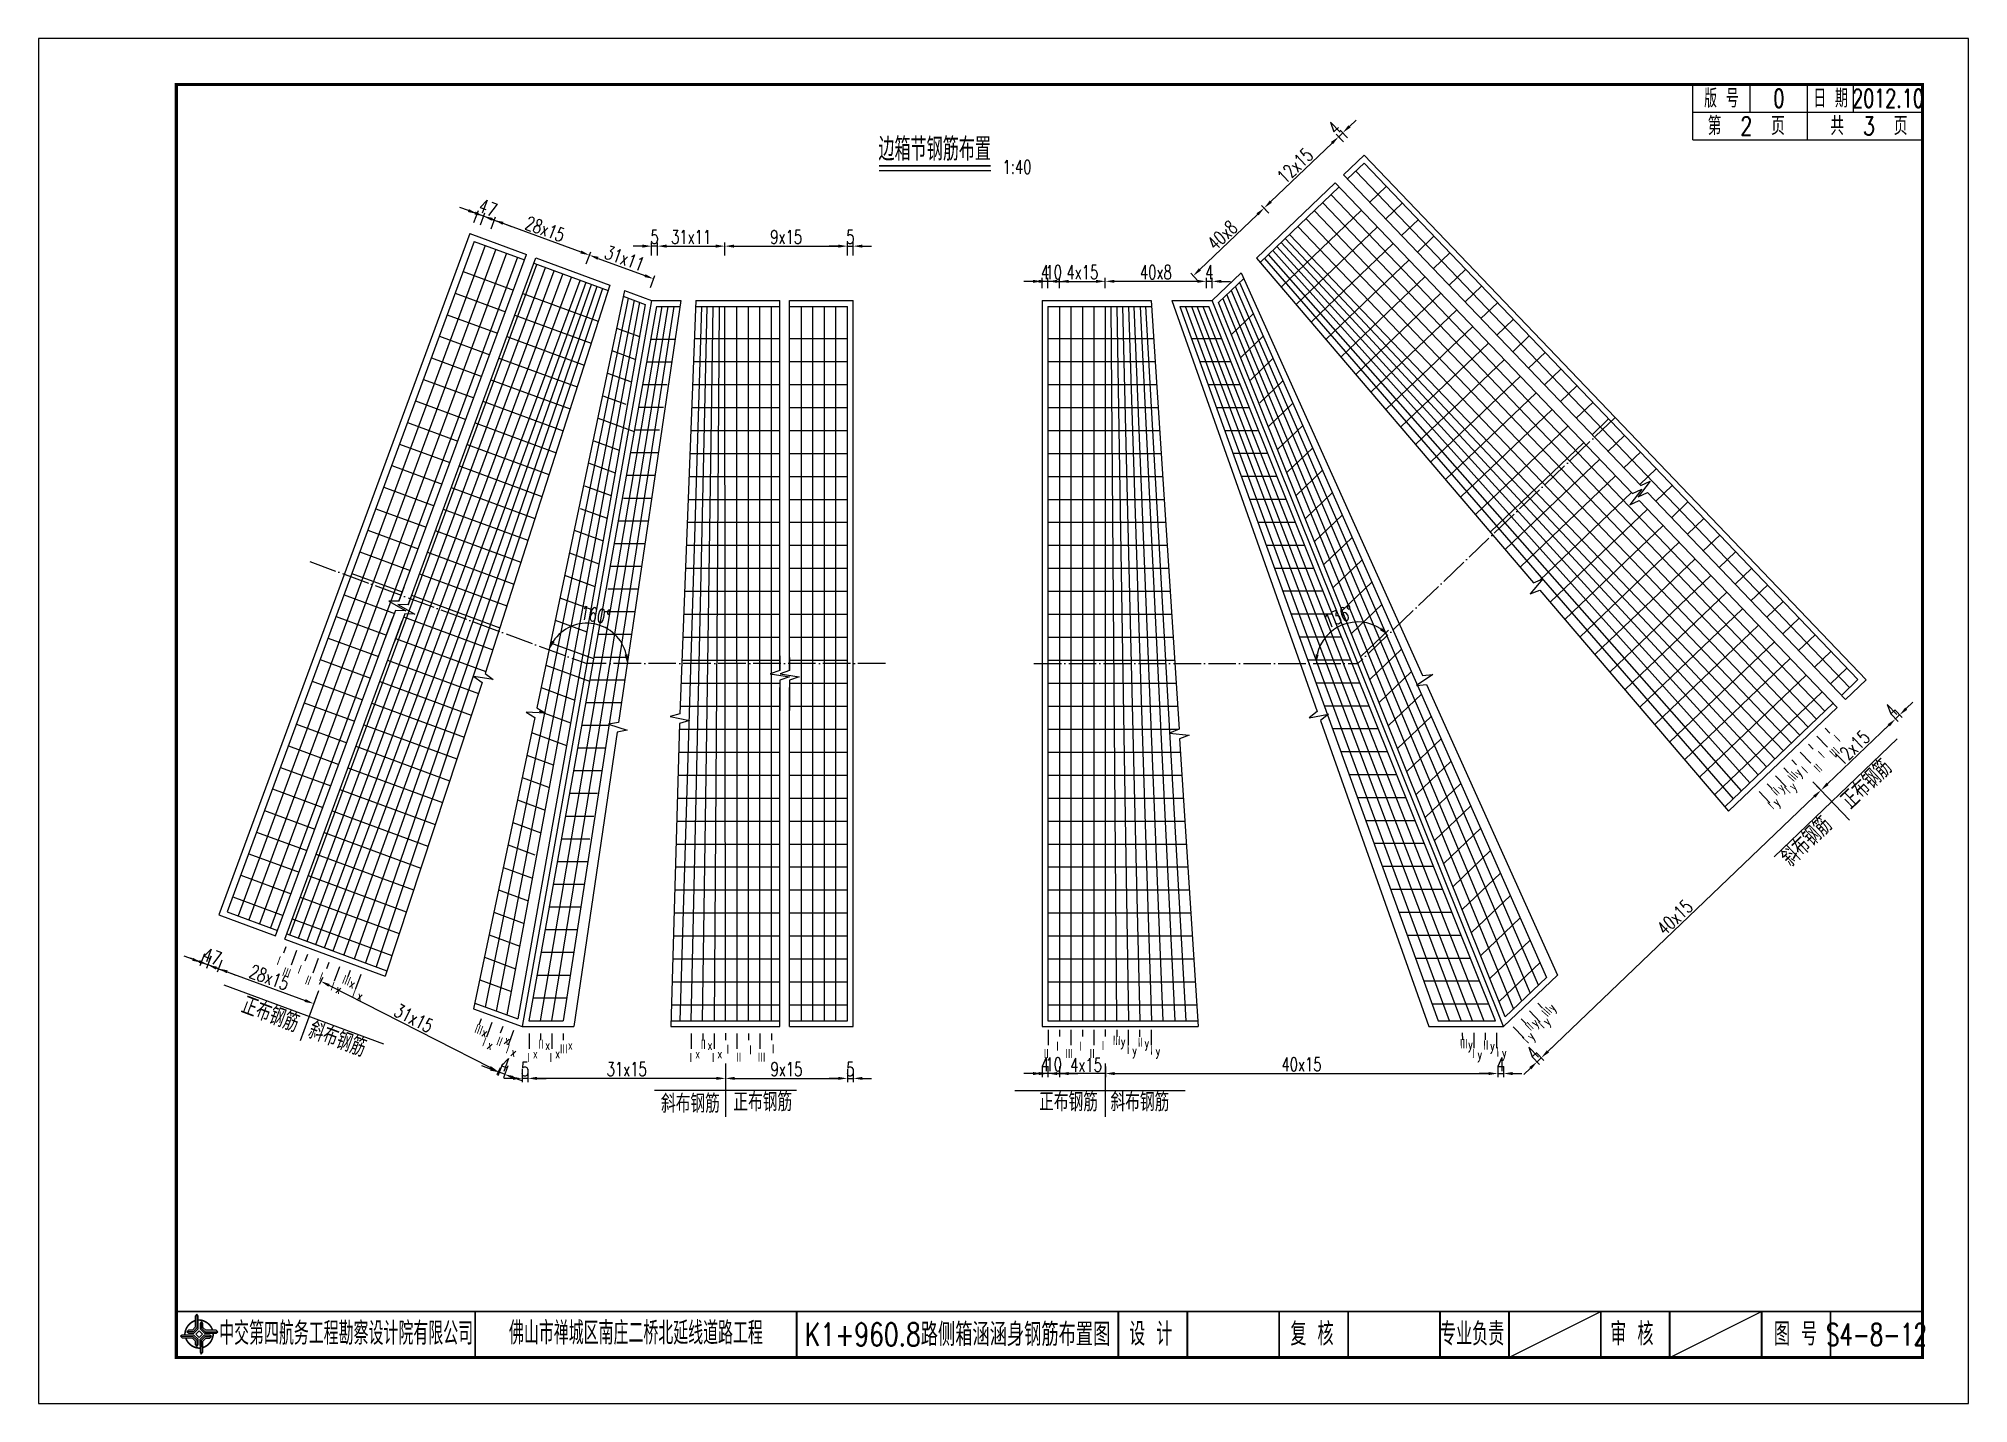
# Model space of a CAD drawing. Header units: millimetres. Extents: x -475 to 1205, y -1212 to 867.
# Drawn here: x 364.8 to 784.8, y -24.1 to 272.9 of the extents above; entities that cross this region are included whole.
import ezdxf
from ezdxf.enums import TextEntityAlignment as Align

# ---------------------------------------------------------------- set-up
doc = ezdxf.new("R2010")
doc.units = ezdxf.units.MM
doc.header["$LTSCALE"] = 0.25
doc.header["$PDMODE"] = 32
doc.header["$PDSIZE"] = 0.5
doc.linetypes.add('ACAD_ISO04W100', pattern=[30, 24, -3, 0, -3])
for name, color, linetype in [('中心线', 7, 'ACAD_ISO04W100'), ('图框', 7, 'Continuous'), ('尺寸标注', 2, 'Continuous'), ('文字', 7, 'Continuous'), ('文字字符', 7, 'Continuous'), ('标注', 4, 'Continuous'), ('次轮廓线', 7, 'Continuous'), ('结构', 7, 'Continuous'), ('钢筋', 6, 'Continuous')]:
    doc.layers.add(name, color=color, linetype=linetype)
doc.styles.get("Standard").update_dxf_attribs({"font": 'simplex1.shx', "width": 0.7, "bigfont": 'hztxt.shx'})
doc.styles.add('text', font='romans__.shx', dxfattribs={"width": 0.8, "bigfont": 'hztxt.shx'})
doc.dimstyles.new('STANDARD-250', dxfattribs={"dimscale": 0, "dimtxt": 3, "dimasz": 2, "dimexe": 0.8, "dimexo": 1, "dimgap": 0.5, "dimtad": 1, "dimdec": 0, "dimlfac": 25, "dimzin": 9, "dimdsep": 46, "dimtxsty": 'Standard', "dimcen": 0.5, "dimclrd": 256, "dimclre": 256, "dimclrt": 7, "dimadec": 0, "dimazin": 2, "dimtfac": 1, "dimtdec": 0, "dimtix": 1, "dimtmove": 2, "dimatfit": 3, "dimfxl": 0, "dimtolj": 1, "dimtzin": 0, "dimlwd": -1, "dimlwe": -1, "dimarcsym": 0})
doc.dimstyles.new('STANDARD-40', dxfattribs={"dimscale": 0, "dimtxt": 3, "dimasz": 2, "dimexe": 0.8, "dimexo": 1, "dimgap": 0.5, "dimtad": 1, "dimdec": 0, "dimlfac": 4, "dimzin": 9, "dimdsep": 46, "dimtxsty": 'Standard', "dimcen": 0.5, "dimclrd": 256, "dimclre": 256, "dimclrt": 7, "dimadec": 0, "dimazin": 2, "dimtfac": 1, "dimtdec": 0, "dimtix": 1, "dimtmove": 2, "dimatfit": 3, "dimfxl": 0, "dimtolj": 1, "dimtzin": 0, "dimlwd": -1, "dimlwe": -1, "dimarcsym": 0})

msp = doc.modelspace()

# ---------------------------------------------------------------- texts
at = {"width": 0.7}
for s, p in [('专业负责', (676.824, -8.991)), ('审 核', (711.598, -8.991)), ('图 号', (747.217, -8.991))]:
    msp.add_text(s, height=5, dxfattribs=at).set_placement(p, align=Align.MIDDLE_CENTER)
at = {"layer": '图框'}
for s, width, p in [('中交第四航务工程勘察设计院有限公司', 0.65, (431.765, -8.837)), ('佛山市禅城区南庄二桥北延线道路工程', 0.65, (494.834, -8.771)), ('设 计', 0.7, (606.879, -8.991)), ('复 核', 0.7, (641.974, -8.991))]:
    msp.add_text(s, height=5, dxfattribs=dict(at, width=width)).set_placement(p, align=Align.MIDDLE_CENTER)
at = {"layer": '文字', "width": 0.7}
for s, height, p in [('版 号', 4, (731.084, 259.915)), ('0', 4, (743.584, 259.915)), ('日 期', 4, (754.834, 259.915)), ('2012.10', 4, (767.334, 259.915)), ('1:40', 3, (577.769, 244.983))]:
    msp.add_text(s, height=height, dxfattribs=at).set_placement(p, align=Align.MIDDLE_CENTER)
msp.add_text('边箱节钢筋布置', height=5, dxfattribs=at).set_placement((559.862, 249.116), align=Align.MIDDLE)
at = {"layer": '文字字符', "linetype": 'Continuous', "width": 0.7}
for s, rotation, text_generation_flag, p in [('Ⅰ', 43.72624, 4, (751.319, 117.318)), ('Ⅲ', 43.72624, 4, (754.211, 117.818)), ('Ⅰ', 43.72624, 4, (754.749, 120.873)), ('Ⅲy', 228.50473, 6, (746.865, 110.845)), ('Ⅰ', 43.72624, 4, (747.68, 114.005)), ('Ⅱ', 43.72624, 4, (750.585, 114.378)), ('Ⅱy', 223.72624, 6, (742.939, 107.62)), ('Ⅰy', 223.61128, 6, (745.543, 107.917)), ('Ⅰy', 223.61128, 6, (741.949, 104.479)), ('Ⅰ', 339.77378, 6, (418.406, 73.055)), ('Ⅲ', 339.77378, 6, (420.117, 70.469)), ('Ⅰ', 339.77378, 6, (422.969, 71.163)), ('Ⅱ', 339.77378, 6, (424.814, 68.76)), ('Ⅰ', 339.77378, 6, (427.627, 69.576)), ('Ⅰx', 160.87371, 6, (427.561, 65.934)), ('Ⅲx', 158.26876, 6, (430.543, 67.241)), ('Ⅰx', 160.60279, 6, (432.224, 64.448)), ('Ⅱy', 223.72624, 6, (689.392, 56.458)), ('Ⅰy', 223.61128, 6, (691.996, 56.756)), ('Ⅲy', 228.50473, 6, (693.318, 59.684)), ('Ⅲx', 159.77378, 6, (459.357, 56.525)), ('Ⅰx', 159.04971, 6, (460.537, 53.809)), ('Ⅱx', 339.213, 4, (464.709, 56.147)), ('Ⅱx', 180, 6, (473.235, 52.883)), ('Ⅱx', 180, 6, (508.546, 52.866)), ('Ⅰ', 359.99721, 6, (587.527, 54.858)), ('Ⅰ', 359.99721, 6, (592.511, 54.858)), ('Ⅰ', 359.99721, 6, (597.43, 54.979)), ('Ⅲy', 178.49219, 6, (598.484, 53.756)), ('Ⅱy', 180.16479, 6, (603.678, 53.348)), ('Ⅲy', 180.11543, 6, (674.072, 53.022)), ('Ⅱy', 180.16479, 6, (678.872, 52.732)), ('Ⅰy', 227.53483, 6, (688.668, 53.474)), ('Ⅰx', 161.16867, 6, (465.673, 52.22)), ('Ⅱ', 359.99721, 6, (585.089, 53.241)), ('Ⅲ', 359.99721, 6, (590.075, 53.221)), ('Ⅱ', 359.99721, 6, (595.073, 53.241)), ('Ⅰy', 180.82622, 6, (601.027, 51.716)), ('Ⅰy', 181.09713, 6, (606.098, 51.572)), ('Ⅰy', 179.39135, 6, (676.122, 50.886)), ('Ⅰy', 181.51032, 6, (681.491, 51.182))]:
    msp.add_text(s, height=2, rotation=rotation, dxfattribs=dict(at, text_generation_flag=text_generation_flag)).set_placement(p)
at = {"layer": '文字字符', "style": 'text', "text_generation_flag": 6, "width": 0.8}
for s, rotation, p in [('正布钢筋', 223.72624, (759.37, 104.872)), ('斜布钢筋', 223.72624, (746.351, 92.407)), ('正布钢筋', 159.48809, (408.627, 60.965)), ('斜布钢筋', 159.66522, (423.197, 55.569)), ('斜布钢筋', 180, (500.297, 39.158)), ('正布钢筋', 180, (516.031, 39.5)), ('正布钢筋', 179.71151, (582.579, 39.532)), ('斜布钢筋', 179.88865, (598.116, 39.505))]:
    msp.add_text(s, height=4, rotation=rotation, dxfattribs=at).set_placement(p)
at = {"layer": '文字字符', "linetype": 'Continuous', "text_generation_flag": 4, "width": 0.7}
for s, p in [('Ⅰx', (470.541, 52.371)), ('Ⅰx', (475.387, 52.385)), ('Ⅲx', (478.18, 54.257)), ('Ⅰx', (505.852, 52.353)), ('Ⅰx', (510.698, 52.367)), ('Ⅰ', (513.896, 54.18)), ('Ⅱ', (516.253, 52.442)), ('Ⅰ', (518.815, 54.059)), ('Ⅲ', (521.251, 52.422)), ('Ⅰ', (523.751, 54.257))]:
    msp.add_text(s, height=2, dxfattribs=at).set_placement(p)

# ---------------------------------------------------------------- blocks, each defined once
blk = doc.blocks.new('*D342')
at = {"layer": 'Defpoints', "color": 0}
for p in [(514.2, 227.75), (499.51, 223.81), (514.2, 223.81)]:
    blk.add_point(p, dxfattribs=at)
at = {"layer": '标注'}
for p, q in [((499.51, 225.75), (499.51, 228.55)), ((501.51, 227.75), (512.2, 227.75)), ((514.2, 225.75), (514.2, 228.55))]:
    blk.add_line(p, q, dxfattribs=at)
for points in [[(501.51, 228.09), (501.51, 227.42), (499.51, 227.75)], [(512.2, 228.09), (512.2, 227.42), (514.2, 227.75)]]:
    blk.add_solid(points, dxfattribs=at)
at = {"layer": '标注', "color": 7, "insert": (506.85, 229.75), "char_height": 3, "attachment_point": 5}
blk.add_mtext('\\A1;31x11', dxfattribs=at)
blk = doc.blocks.new('*D343')
at = {"layer": 'Defpoints', "color": 0}
for p in [(471.32, 51.08), (514.33, 51.08), (471.32, 46.64)]:
    blk.add_point(p, dxfattribs=at)
at = {"layer": '标注'}
for p, q in [((471.32, 48.64), (471.32, 45.84)), ((512.33, 46.64), (473.32, 46.64)), ((514.33, 48.64), (514.33, 45.84))]:
    blk.add_line(p, q, dxfattribs=at)
for points in [[(473.32, 46.98), (473.32, 46.31), (471.32, 46.64)], [(512.33, 46.98), (512.33, 46.31), (514.33, 46.64)]]:
    blk.add_solid(points, dxfattribs=at)
at = {"layer": '标注', "color": 7, "insert": (492.83, 48.64), "char_height": 3, "attachment_point": 5}
blk.add_mtext('\\A1;31x15', dxfattribs=at)
blk = doc.blocks.new('*D344')
at = {"layer": 'Defpoints', "color": 0}
for p in [(498.26, 227.75), (498.26, 223.81), (499.51, 223.81)]:
    blk.add_point(p, dxfattribs=at)
at = {"layer": '标注'}
for p, q in [((496.26, 227.75), (494.26, 227.75)), ((498.26, 225.75), (498.26, 228.55)), ((499.51, 227.75), (498.26, 227.75)), ((499.51, 225.75), (499.51, 228.55)), ((501.51, 227.75), (503.51, 227.75))]:
    blk.add_line(p, q, dxfattribs=at)
for points in [[(496.26, 228.09), (496.26, 227.42), (498.26, 227.75)], [(501.51, 228.09), (501.51, 227.42), (499.51, 227.75)]]:
    blk.add_solid(points, dxfattribs=at)
at = {"layer": '标注', "color": 7, "insert": (498.88, 229.75), "char_height": 3, "attachment_point": 5}
blk.add_mtext('\\A1;5', dxfattribs=at)
blk = doc.blocks.new('*D345')
at = {"layer": 'Defpoints', "color": 0}
for p in [(470.07, 51.08), (471.32, 51.08), (470.07, 46.64)]:
    blk.add_point(p, dxfattribs=at)
at = {"layer": '标注'}
for p, q in [((468.07, 46.64), (466.07, 46.64)), ((470.07, 48.64), (470.07, 45.84)), ((471.32, 46.64), (470.07, 46.64)), ((471.32, 48.64), (471.32, 45.84)), ((473.32, 46.64), (475.32, 46.64))]:
    blk.add_line(p, q, dxfattribs=at)
for points in [[(468.07, 46.98), (468.07, 46.31), (470.07, 46.64)], [(473.32, 46.98), (473.32, 46.31), (471.32, 46.64)]]:
    blk.add_solid(points, dxfattribs=at)
at = {"layer": '标注', "color": 7, "insert": (470.7, 48.64), "char_height": 3, "attachment_point": 5}
blk.add_mtext('\\A1;5', dxfattribs=at)
blk = doc.blocks.new('*D346')
at = {"layer": 'Defpoints', "color": 0}
for p in [(514.33, 52.33), (540.86, 52.33), (540.86, 46.64)]:
    blk.add_point(p, dxfattribs=at)
at = {"layer": '标注'}
for p, q in [((514.33, 48.64), (514.33, 45.84)), ((516.33, 46.64), (538.86, 46.64)), ((540.86, 48.64), (540.86, 45.84))]:
    blk.add_line(p, q, dxfattribs=at)
for points in [[(516.33, 46.98), (516.33, 46.31), (514.33, 46.64)], [(538.86, 46.98), (538.86, 46.31), (540.86, 46.64)]]:
    blk.add_solid(points, dxfattribs=at)
at = {"layer": '标注', "color": 7, "insert": (527.6, 48.64), "char_height": 3, "attachment_point": 5}
blk.add_mtext('\\A1;9x15', dxfattribs=at)
blk = doc.blocks.new('*D347')
at = {"layer": 'Defpoints', "color": 0}
for p in [(542.14, 52.33), (540.86, 48.64), (542.14, 46.64)]:
    blk.add_point(p, dxfattribs=at)
at = {"layer": '标注'}
for p, q in [((538.86, 46.64), (536.86, 46.64)), ((540.86, 47.64), (540.86, 45.84)), ((540.86, 46.64), (542.14, 46.64)), ((542.14, 48.64), (542.14, 45.84)), ((544.14, 46.64), (546.14, 46.64))]:
    blk.add_line(p, q, dxfattribs=at)
for points in [[(538.86, 46.98), (538.86, 46.31), (540.86, 46.64)], [(544.14, 46.98), (544.14, 46.31), (542.14, 46.64)]]:
    blk.add_solid(points, dxfattribs=at)
at = {"layer": '标注', "color": 7, "insert": (541.5, 48.64), "char_height": 3, "attachment_point": 5}
blk.add_mtext('\\A1;5', dxfattribs=at)
blk = doc.blocks.new('*D348')
at = {"layer": 'Defpoints', "color": 0}
for p in [(540.86, 227.75), (514.2, 222.56), (540.86, 222.56)]:
    blk.add_point(p, dxfattribs=at)
at = {"layer": '标注'}
for p, q in [((514.2, 225.75), (514.2, 228.55)), ((516.2, 227.75), (538.86, 227.75)), ((540.86, 225.75), (540.86, 228.55))]:
    blk.add_line(p, q, dxfattribs=at)
for points in [[(516.2, 228.09), (516.2, 227.42), (514.2, 227.75)], [(538.86, 228.09), (538.86, 227.42), (540.86, 227.75)]]:
    blk.add_solid(points, dxfattribs=at)
at = {"layer": '标注', "color": 7, "insert": (527.53, 229.75), "char_height": 3, "attachment_point": 5}
blk.add_mtext('\\A1;9x15', dxfattribs=at)
blk = doc.blocks.new('*D349')
at = {"layer": 'Defpoints', "color": 0}
for p in [(542.14, 227.75), (540.86, 225.75), (542.14, 222.56)]:
    blk.add_point(p, dxfattribs=at)
at = {"layer": '标注'}
for p, q in [((538.86, 227.75), (536.86, 227.75)), ((540.86, 226.75), (540.86, 228.55)), ((540.86, 227.75), (542.14, 227.75)), ((542.14, 225.75), (542.14, 228.55)), ((544.14, 227.75), (546.14, 227.75))]:
    blk.add_line(p, q, dxfattribs=at)
for points in [[(538.86, 228.09), (538.86, 227.42), (540.86, 227.75)], [(544.14, 228.09), (544.14, 227.42), (542.14, 227.75)]]:
    blk.add_solid(points, dxfattribs=at)
at = {"layer": '标注', "color": 7, "insert": (541.5, 229.75), "char_height": 3, "attachment_point": 5}
blk.add_mtext('\\A1;5', dxfattribs=at)
blk = doc.blocks.new('*D350')
at = {"layer": 'Defpoints', "color": 0}
for p in [(467.52, 54.58), (468.69, 54.14), (465.08, 47.97)]:
    blk.add_point(p, dxfattribs=at)
at = {"layer": '标注'}
for p, q in [((463.21, 48.66), (461.33, 49.35)), ((465.77, 49.84), (464.81, 47.22)), ((466.26, 47.53), (465.08, 47.97)), ((466.95, 49.41), (465.98, 46.78)), ((468.13, 46.84), (470.01, 46.15))]:
    blk.add_line(p, q, dxfattribs=at)
for points in [[(463.32, 48.97), (463.09, 48.34), (465.08, 47.97)], [(468.25, 47.15), (468.02, 46.53), (466.26, 47.53)]]:
    blk.add_solid(points, dxfattribs=at)
at = {"layer": '标注', "color": 7, "insert": (466.36, 49.63), "char_height": 3, "attachment_point": 5, "rotation": 339.7738}
blk.add_mtext('\\A1;4', dxfattribs=at)
blk = doc.blocks.new('*D351')
at = {"layer": 'Defpoints', "color": 0}
for p in [(458.94, 231.18), (460.27, 234.79), (460.35, 230.66)]:
    blk.add_point(p, dxfattribs=at)
at = {"layer": '标注'}
for p, q in [((458.39, 235.48), (456.52, 236.18)), ((459.58, 232.92), (460.55, 235.54)), ((461.68, 234.27), (460.27, 234.79)), ((460.99, 232.4), (461.96, 235.02)), ((463.56, 233.58), (465.43, 232.89))]:
    blk.add_line(p, q, dxfattribs=at)
for points in [[(458.51, 235.8), (458.28, 235.17), (460.27, 234.79)], [(463.67, 233.9), (463.44, 233.27), (461.68, 234.27)]]:
    blk.add_solid(points, dxfattribs=at)
at = {"layer": '标注', "color": 7, "insert": (461.67, 236.41), "char_height": 3, "attachment_point": 5, "rotation": 339.7738}
blk.add_mtext('\\A1;4', dxfattribs=at)
blk = doc.blocks.new('*D352')
at = {"layer": 'Defpoints', "color": 0}
for p in [(483.13, 221.47), (498.67, 220.64), (497.08, 216.33)]:
    blk.add_point(p, dxfattribs=at)
at = {"layer": '标注'}
for p, q in [((484.03, 223.91), (484.99, 226.54)), ((486.59, 225.09), (496.8, 221.34)), ((497.98, 218.77), (498.95, 221.39))]:
    blk.add_line(p, q, dxfattribs=at)
for points in [[(486.71, 225.41), (486.48, 224.78), (484.72, 225.79)], [(496.91, 221.65), (496.68, 221.02), (498.67, 220.64)]]:
    blk.add_solid(points, dxfattribs=at)
at = {"layer": '标注', "color": 7, "insert": (492.39, 225.09), "char_height": 3, "attachment_point": 5, "rotation": 339.7738}
blk.add_mtext('\\A1;31x11', dxfattribs=at)
blk = doc.blocks.new('*D353')
at = {"layer": 'Defpoints', "color": 0}
for p in [(597, 55.17), (682.39, 55.17), (682.39, 47.7)]:
    blk.add_point(p, dxfattribs=at)
at = {"layer": '标注'}
for p, q in [((597, 49.2), (597, 46.9)), ((599, 47.7), (680.39, 47.7)), ((682.39, 49.2), (682.39, 46.9))]:
    blk.add_line(p, q, dxfattribs=at)
for points in [[(599, 48.03), (599, 47.36), (597, 47.7)], [(680.39, 48.03), (680.39, 47.36), (682.39, 47.7)]]:
    blk.add_solid(points, dxfattribs=at)
at = {"layer": '标注', "color": 7, "insert": (639.69, 49.7), "char_height": 3, "attachment_point": 5}
blk.add_mtext('\\A1;40x15', dxfattribs=at)
blk = doc.blocks.new('*D354')
at = {"layer": 'Defpoints', "color": 0}
for p in [(682.39, 55.17), (683.64, 55.17), (683.64, 47.7)]:
    blk.add_point(p, dxfattribs=at)
at = {"layer": '标注'}
for p, q in [((680.39, 47.7), (678.39, 47.7)), ((682.39, 49.2), (682.39, 46.9)), ((682.39, 47.7), (683.64, 47.7)), ((683.64, 49.2), (683.64, 46.9)), ((685.64, 47.7), (687.64, 47.7))]:
    blk.add_line(p, q, dxfattribs=at)
for points in [[(680.39, 48.03), (680.39, 47.36), (682.39, 47.7)], [(685.64, 48.03), (685.64, 47.36), (683.64, 47.7)]]:
    blk.add_solid(points, dxfattribs=at)
at = {"layer": '标注', "color": 7, "insert": (683.02, 49.7), "char_height": 3, "attachment_point": 5}
blk.add_mtext('\\A1;4', dxfattribs=at)
blk = doc.blocks.new('*D355')
at = {"layer": 'Defpoints', "color": 0}
for p in [(584.49, 56.42), (597, 55.17), (584.49, 47.7)]:
    blk.add_point(p, dxfattribs=at)
at = {"layer": '标注'}
for p, q in [((582.49, 47.7), (580.49, 47.7)), ((584.49, 49.2), (584.49, 46.9)), ((597, 47.7), (584.49, 47.7)), ((597, 49.2), (597, 46.9)), ((599, 47.7), (601, 47.7))]:
    blk.add_line(p, q, dxfattribs=at)
for points in [[(582.49, 48.03), (582.49, 47.36), (584.49, 47.7)], [(599, 48.03), (599, 47.36), (597, 47.7)]]:
    blk.add_solid(points, dxfattribs=at)
at = {"layer": '标注', "color": 7, "insert": (592.8, 49.57), "char_height": 3, "attachment_point": 5}
blk.add_mtext('\\A1;4x15', dxfattribs=at)
blk = doc.blocks.new('*D356')
at = {"layer": 'Defpoints', "color": 0}
for p in [(584.51, 59.29), (583.26, 57.9), (583.26, 47.7)]:
    blk.add_point(p, dxfattribs=at)
at = {"layer": '标注'}
for p, q in [((581.26, 47.7), (579.26, 47.7)), ((583.26, 49.2), (583.26, 46.9)), ((584.51, 47.7), (583.26, 47.7)), ((584.51, 49.2), (584.51, 46.9)), ((586.51, 47.7), (588.51, 47.7))]:
    blk.add_line(p, q, dxfattribs=at)
for points in [[(581.26, 48.03), (581.26, 47.36), (583.26, 47.7)], [(586.51, 48.03), (586.51, 47.36), (584.51, 47.7)]]:
    blk.add_solid(points, dxfattribs=at)
at = {"layer": '标注', "color": 7, "insert": (583.88, 49.7), "char_height": 3, "attachment_point": 5}
blk.add_mtext('\\A1;4', dxfattribs=at)
blk = doc.blocks.new('*D368')
at = {"layer": 'Defpoints', "color": 0}
for p in [(618.99, 220.09), (618.99, 215.9), (620.24, 215.9)]:
    blk.add_point(p, dxfattribs=at)
at = {"layer": '标注'}
for p, q in [((616.99, 220.09), (614.99, 220.09)), ((618.99, 218.59), (618.99, 220.89)), ((620.24, 220.09), (618.99, 220.09)), ((620.24, 218.59), (620.24, 220.89)), ((622.24, 220.09), (624.24, 220.09))]:
    blk.add_line(p, q, dxfattribs=at)
for points in [[(616.99, 220.42), (616.99, 219.76), (618.99, 220.09)], [(622.24, 220.42), (622.24, 219.76), (620.24, 220.09)]]:
    blk.add_solid(points, dxfattribs=at)
at = {"layer": '标注', "color": 7, "insert": (619.62, 222.09), "char_height": 3, "attachment_point": 5}
blk.add_mtext('\\A1;4', dxfattribs=at)
blk = doc.blocks.new('*D369')
at = {"layer": 'Defpoints', "color": 0}
for p in [(596.99, 220.09), (596.99, 214.65), (618.99, 215.9)]:
    blk.add_point(p, dxfattribs=at)
at = {"layer": '标注'}
for p, q in [((596.99, 218.59), (596.99, 220.89)), ((616.99, 220.09), (598.99, 220.09)), ((618.99, 218.59), (618.99, 220.89))]:
    blk.add_line(p, q, dxfattribs=at)
for points in [[(598.99, 220.42), (598.99, 219.76), (596.99, 220.09)], [(616.99, 220.42), (616.99, 219.76), (618.99, 220.09)]]:
    blk.add_solid(points, dxfattribs=at)
at = {"layer": '标注', "color": 7, "insert": (607.99, 222.09), "char_height": 3, "attachment_point": 5}
blk.add_mtext('\\A1;40x8', dxfattribs=at)
blk = doc.blocks.new('*D367')
at = {"layer": 'Defpoints', "color": 0}
for p in [(596.99, 220.09), (587.01, 216.15), (596.99, 216.15)]:
    blk.add_point(p, dxfattribs=at)
at = {"layer": '标注'}
for p, q in [((587.01, 218.59), (587.01, 220.89)), ((589.01, 220.09), (594.99, 220.09)), ((596.99, 218.59), (596.99, 220.89))]:
    blk.add_line(p, q, dxfattribs=at)
for points in [[(589.01, 220.42), (589.01, 219.76), (587.01, 220.09)], [(594.99, 220.42), (594.99, 219.76), (596.99, 220.09)]]:
    blk.add_solid(points, dxfattribs=at)
at = {"layer": '标注', "color": 7, "insert": (592, 222.09), "char_height": 3, "attachment_point": 5}
blk.add_mtext('\\A1;4x15', dxfattribs=at)
blk = doc.blocks.new('*D364')
at = {"layer": 'Defpoints', "color": 0}
for p in [(584.51, 59.15), (587.01, 56.44), (584.51, 47.7)]:
    blk.add_point(p, dxfattribs=at)
at = {"layer": '标注'}
for p, q in [((582.51, 47.7), (580.51, 47.7)), ((584.51, 49.2), (584.51, 46.9)), ((587.01, 47.7), (584.51, 47.7)), ((587.01, 49.2), (587.01, 46.9)), ((589.01, 47.7), (591.01, 47.7))]:
    blk.add_line(p, q, dxfattribs=at)
for points in [[(582.51, 48.03), (582.51, 47.36), (584.51, 47.7)], [(589.01, 48.03), (589.01, 47.36), (587.01, 47.7)]]:
    blk.add_solid(points, dxfattribs=at)
at = {"layer": '标注', "color": 7, "insert": (585.76, 49.7), "char_height": 3, "attachment_point": 5}
blk.add_mtext('\\A1;10', dxfattribs=at)
blk = doc.blocks.new('*D365')
at = {"layer": 'Defpoints', "color": 0}
for p in [(584.51, 220.09), (584.51, 217.4), (587.01, 217.4)]:
    blk.add_point(p, dxfattribs=at)
at = {"layer": '标注'}
for p, q in [((582.51, 220.09), (580.51, 220.09)), ((584.51, 218.59), (584.51, 220.89)), ((587.01, 220.09), (584.51, 220.09)), ((587.01, 218.59), (587.01, 220.89)), ((589.01, 220.09), (591.01, 220.09))]:
    blk.add_line(p, q, dxfattribs=at)
for points in [[(582.51, 220.42), (582.51, 219.76), (584.51, 220.09)], [(589.01, 220.42), (589.01, 219.76), (587.01, 220.09)]]:
    blk.add_solid(points, dxfattribs=at)
at = {"layer": '标注', "color": 7, "insert": (585.76, 222.09), "char_height": 3, "attachment_point": 5}
blk.add_mtext('\\A1;10', dxfattribs=at)
blk = doc.blocks.new('*D366')
at = {"layer": 'Defpoints', "color": 0}
for p in [(583.26, 220.09), (583.26, 213.73), (584.51, 212.41)]:
    blk.add_point(p, dxfattribs=at)
at = {"layer": '标注'}
for p, q in [((581.26, 220.09), (579.26, 220.09)), ((583.26, 218.59), (583.26, 220.89)), ((584.51, 220.09), (583.26, 220.09)), ((584.51, 218.59), (584.51, 220.89)), ((586.51, 220.09), (588.51, 220.09))]:
    blk.add_line(p, q, dxfattribs=at)
for points in [[(581.26, 220.42), (581.26, 219.76), (583.26, 220.09)], [(586.51, 220.42), (586.51, 219.76), (584.51, 220.09)]]:
    blk.add_solid(points, dxfattribs=at)
at = {"layer": '标注', "color": 7, "insert": (583.88, 222.09), "char_height": 3, "attachment_point": 5}
blk.add_mtext('\\A1;4', dxfattribs=at)
blk = doc.blocks.new('*D357')
at = {"layer": 'Defpoints', "color": 0}
for p in [(751.7, 110.43), (687.56, 55.61), (691.86, 51.11)]:
    blk.add_point(p, dxfattribs=at)
at = {"layer": '标注'}
for p, q in [((752.39, 109.71), (753.29, 108.77)), ((751.29, 107.96), (693.31, 52.5)), ((690.82, 52.2), (692.41, 50.54))]:
    blk.add_line(p, q, dxfattribs=at)
for points in [[(751.06, 108.2), (751.52, 107.72), (752.74, 109.34)], [(693.07, 52.74), (693.54, 52.26), (691.86, 51.11)]]:
    blk.add_solid(points, dxfattribs=at)
at = {"layer": '标注', "color": 7, "insert": (720.92, 81.68), "char_height": 3, "attachment_point": 5, "rotation": 43.7262}
blk.add_mtext('\\A1;40x15', dxfattribs=at)
blk = doc.blocks.new('*D358')
at = {"layer": 'Defpoints', "color": 0}
for p in [(686.65, 54.75), (687.56, 55.61), (690.96, 50.25)]:
    blk.add_point(p, dxfattribs=at)
at = {"layer": '标注'}
for p, q in [((689.92, 51.33), (691.51, 49.67)), ((690.82, 52.2), (692.41, 50.54)), ((691.86, 51.11), (690.96, 50.25)), ((693.31, 52.5), (694.75, 53.88)), ((689.51, 48.87), (688.07, 47.49))]:
    blk.add_line(p, q, dxfattribs=at)
for points in [[(693.07, 52.74), (693.54, 52.26), (691.86, 51.11)], [(689.28, 49.11), (689.74, 48.63), (690.96, 50.25)]]:
    blk.add_solid(points, dxfattribs=at)
at = {"layer": '标注', "color": 7, "insert": (690.03, 52.13), "char_height": 3, "attachment_point": 5, "rotation": 43.7262}
blk.add_mtext('\\A1;4', dxfattribs=at)
blk = doc.blocks.new('*D359')
at = {"layer": 'Defpoints', "color": 0}
for p in [(760.78, 133.41), (768.96, 124.86), (744.56, 117.89)]:
    blk.add_point(p, dxfattribs=at)
at = {"layer": '标注'}
for p, q in [((754.18, 110.73), (767.52, 123.48)), ((767.93, 125.95), (769.52, 124.28)), ((751.7, 110.43), (753.29, 108.77))]:
    blk.add_line(p, q, dxfattribs=at)
for points in [[(767.29, 123.72), (767.75, 123.24), (768.96, 124.86)], [(753.95, 110.97), (754.41, 110.49), (752.74, 109.34)]]:
    blk.add_solid(points, dxfattribs=at)
at = {"layer": '标注', "color": 7, "insert": (759.47, 118.55), "char_height": 3, "attachment_point": 5, "rotation": 43.7262}
blk.add_mtext('\\A1;12x15', dxfattribs=at)
blk = doc.blocks.new('*D360')
at = {"layer": 'Defpoints', "color": 0}
for p in [(762.93, 131.17), (764.7, 131.13), (769.87, 125.73)]:
    blk.add_point(p, dxfattribs=at)
at = {"layer": '标注'}
for p, q in [((768.83, 126.81), (770.42, 125.15)), ((771.31, 127.11), (772.76, 128.49)), ((767.52, 123.48), (766.07, 122.1)), ((767.93, 125.95), (769.52, 124.28)), ((768.96, 124.86), (769.87, 125.73))]:
    blk.add_line(p, q, dxfattribs=at)
for points in [[(771.08, 127.35), (771.54, 126.87), (769.87, 125.73)], [(767.29, 123.72), (767.75, 123.24), (768.96, 124.86)]]:
    blk.add_solid(points, dxfattribs=at)
at = {"layer": '标注', "color": 7, "insert": (768.03, 126.74), "char_height": 3, "attachment_point": 5, "rotation": 43.7262}
blk.add_mtext('\\A1;4', dxfattribs=at)
blk = doc.blocks.new('*D361')
at = {"layer": 'Defpoints', "color": 0}
for p in [(631.55, 236.04), (632.59, 234.96), (618.85, 218.44)]:
    blk.add_point(p, dxfattribs=at)
at = {"layer": '标注'}
for p, q in [((631.9, 235.68), (631, 236.62)), ((617.57, 222.67), (630.11, 234.66)), ((617.16, 220.2), (615.57, 221.86))]:
    blk.add_line(p, q, dxfattribs=at)
for points in [[(629.88, 234.9), (630.34, 234.42), (631.55, 236.04)], [(617.34, 222.91), (617.8, 222.43), (616.13, 221.29)]]:
    blk.add_solid(points, dxfattribs=at)
at = {"layer": '标注', "color": 7, "insert": (622.46, 230.11), "char_height": 3, "attachment_point": 5, "rotation": 43.7262}
blk.add_mtext('\\A1;40x8', dxfattribs=at)
blk = doc.blocks.new('*D362')
at = {"layer": 'Defpoints', "color": 0}
for p in [(648.81, 250.48), (631.55, 236.04), (634.28, 233.19)]:
    blk.add_point(p, dxfattribs=at)
at = {"layer": '标注'}
for p, q in [((648.12, 251.2), (647.22, 252.14)), ((646.33, 250.18), (633, 237.43)), ((632.59, 234.96), (631, 236.62))]:
    blk.add_line(p, q, dxfattribs=at)
for points in [[(646.1, 250.42), (646.56, 249.94), (647.78, 251.56)], [(632.77, 237.67), (633.23, 237.18), (631.55, 236.04)]]:
    blk.add_solid(points, dxfattribs=at)
at = {"layer": '标注', "color": 7, "insert": (638.28, 245.25), "char_height": 3, "attachment_point": 5, "rotation": 43.7262}
blk.add_mtext('\\A1;12x15', dxfattribs=at)
blk = doc.blocks.new('*D363')
at = {"layer": 'Defpoints', "color": 0}
for p in [(648.68, 252.42), (653.94, 246.92), (653.95, 245.11)]:
    blk.add_point(p, dxfattribs=at)
at = {"layer": '标注'}
for p, q in [((648.81, 250.48), (647.22, 252.14)), ((647.78, 251.56), (648.68, 252.42)), ((649.72, 251.34), (648.13, 253)), ((650.13, 253.81), (651.57, 255.19)), ((646.33, 250.18), (644.89, 248.8))]:
    blk.add_line(p, q, dxfattribs=at)
for points in [[(649.89, 254.05), (650.36, 253.57), (648.68, 252.42)], [(646.1, 250.42), (646.56, 249.94), (647.78, 251.56)]]:
    blk.add_solid(points, dxfattribs=at)
at = {"layer": '标注', "color": 7, "insert": (646.85, 253.44), "char_height": 3, "attachment_point": 5, "rotation": 43.7262}
blk.add_mtext('\\A1;4', dxfattribs=at)
blk = doc.blocks.new('*D370')
at = {"layer": 'Defpoints', "color": 0}
for p in [(423.84, 159.12), (489.42, 143.94), (484.17, 136.9), (484.17, 136.9), (549.15, 136.9)]:
    blk.add_point(p, dxfattribs=at)
at = {"layer": '标注'}
blk.add_arc((484.17, 136.9), 8.79, 13.0706, 146.7032, dxfattribs=at)
for points in [[(477.12, 141.57), (476.52, 141.87), (475.92, 139.94)], [(493.06, 138.92), (492.39, 138.85), (492.95, 136.9)]]:
    blk.add_solid(points, dxfattribs=at)
at = {"layer": '标注', "color": 7, "insert": (486.06, 147.52), "char_height": 3, "attachment_point": 5, "rotation": 349.8869}
blk.add_mtext('\\A1;160°', dxfattribs=at)
blk = doc.blocks.new('*D371')
at = {"layer": 'Defpoints', "color": 0}
for p in [(707.95, 190.46), (652.08, 145.97), (581.43, 136.9), (651.94, 136.9), (651.94, 136.9)]:
    blk.add_point(p, dxfattribs=at)
at = {"layer": '标注'}
blk.add_arc((651.94, 136.9), 9.07, 56.3871, 167.3391, dxfattribs=at)
for points in [[(657.18, 144.71), (656.75, 144.19), (658.5, 143.17)], [(643.43, 138.85), (642.76, 138.92), (642.87, 136.9)]]:
    blk.add_solid(points, dxfattribs=at)
at = {"layer": '标注', "color": 7, "insert": (647.82, 147.17), "char_height": 3, "attachment_point": 5, "rotation": 21.8631}
blk.add_mtext('\\A1;136°', dxfattribs=at)
blk = doc.blocks.new('*D372')
at = {"layer": 'Defpoints', "color": 0}
for p in [(426.26, 67.79), (427.15, 69.53), (465.77, 49.84)]:
    blk.add_point(p, dxfattribs=at)
at = {"layer": '标注'}
for p, q in [((426.69, 68.63), (425.9, 67.08)), ((463.11, 49.02), (428.04, 66.88)), ((465.32, 48.95), (464.53, 47.4))]:
    blk.add_line(p, q, dxfattribs=at)
for points in [[(428.2, 67.18), (427.89, 66.59), (426.26, 67.79)], [(463.26, 49.31), (462.96, 48.72), (464.89, 48.11)]]:
    blk.add_solid(points, dxfattribs=at)
at = {"layer": '标注', "color": 7, "insert": (446.48, 59.73), "char_height": 3, "attachment_point": 5, "rotation": 332.9996}
blk.add_mtext('\\A1;31x15', dxfattribs=at)
blk = doc.blocks.new('*D382')
at = {"layer": 'Defpoints', "color": 0}
for p in [(404.49, 83.39), (405.9, 82.88), (400.24, 71.86)]:
    blk.add_point(p, dxfattribs=at)
at = {"layer": '标注'}
for p, q in [((398.36, 72.55), (396.49, 73.24)), ((400.93, 73.73), (399.96, 71.11)), ((401.65, 71.34), (400.24, 71.86)), ((402.34, 73.22), (401.37, 70.59)), ((403.52, 70.65), (405.4, 69.96))]:
    blk.add_line(p, q, dxfattribs=at)
for points in [[(398.48, 72.86), (398.25, 72.24), (400.24, 71.86)], [(403.64, 70.96), (403.41, 70.33), (401.65, 71.34)]]:
    blk.add_solid(points, dxfattribs=at)
at = {"layer": '标注', "color": 7, "insert": (401.63, 73.48), "char_height": 3, "attachment_point": 5, "rotation": 339.7738}
blk.add_mtext('\\A1;4', dxfattribs=at)
blk = doc.blocks.new('tb')
at = {"lineweight": -3}
h = blk.add_hatch(color=256, dxfattribs=at)
h.paths.add_polyline_path([(-1.23, -0.13), (-3.78, -0.14), (-4.14, -0.41), (-1.4, -0.44), (-0.56, -1.24), (-0.54, -2.62), (-0.27, -2.2), (-0.26, -1.06)])
h.paths.add_polyline_path([(0.13, -1.08), (0.14, -3.86), (0.41, -4.26), (0.44, -1.24), (1.25, -0.43), (2.66, -0.43), (2.26, -0.16), (1.07, -0.15)])
h.paths.add_polyline_path([(1.08, 0.3), (3.62, 0.3), (4.02, 0.56), (1.25, 0.57), (0.43, 1.39), (0.43, 2.8), (0.16, 2.41), (0.15, 1.24)])
h.paths.add_polyline_path([(-0.28, 1.21), (-0.28, 3.99), (-0.56, 4.39), (-0.57, 1.41), (-1.38, 0.6), (-2.74, 0.56), (-2.33, 0.3), (-1.2, 0.29)])
for p, q in [((-0.56, 4.39), (-0.57, 1.41)), ((-1.38, 0.6), (-2.74, 0.56)), ((-0.57, 1.41), (-1.38, 0.6)), ((0.43, 2.8), (0.43, 1.39)), ((0.43, 1.39), (1.25, 0.57)), ((1.25, 0.57), (4.02, 0.56)), ((-4.14, -0.41), (-1.4, -0.44)), ((-1.4, -0.44), (-0.56, -1.24)), ((-0.56, -1.24), (-0.54, -2.62)), ((0.41, -4.26), (0.44, -1.24)), ((0.44, -1.24), (1.25, -0.43)), ((1.25, -0.43), (2.66, -0.43))]:
    blk.add_line(p, q, dxfattribs=at)
at = {"lineweight": -3, "flags": 128}
for points in [[(-0.9, 3.99), (-0.9, 1.58), (-1.53, 0.91), (-2.34, 0.91), (-2.74, 0.56), (-2.33, 0.3), (-1.2, 0.29), (-0.28, 1.21), (-0.28, 3.99), (-0.56, 4.39)], [(-0.04, 0.77), (0.68, 0.04), (-0.04, -0.69), (-0.77, 0.05)], [(3.62, 0.92), (1.43, 0.92), (0.77, 1.54), (0.77, 2.38), (0.43, 2.8), (0.16, 2.41), (0.15, 1.24), (1.08, 0.3), (3.62, 0.3), (4.02, 0.56)], [(-3.73, -0.76), (-1.54, -0.76), (-0.89, -1.39), (-0.89, -2.21), (-0.54, -2.62), (-0.27, -2.2), (-0.26, -1.06), (-1.23, -0.13), (-3.78, -0.14), (-4.14, -0.41)], [(0.75, -3.85), (0.75, -1.43), (1.4, -0.78), (2.26, -0.78), (2.66, -0.43), (2.26, -0.16), (1.07, -0.15), (0.13, -1.08), (0.14, -3.86), (0.41, -4.26)]]:
    blk.add_lwpolyline(points, close=True, dxfattribs=at)
at = {"lineweight": -3, "const_width": 0.35, "flags": 128}
for points in [[(-0.9, 3.02, 0.324167), (-3.16, -0.14)], [(2.88, 0.92, 0.324403), (-0.24, 3.15)], [(0.75, -2.86, 0.325418), (3.02, 0.26)], [(-2.98, -0.76, 0.322976), (0.14, -2.98)]]:
    blk.add_lwpolyline(points, format="xyb", dxfattribs=at)
blk = doc.blocks.new('series')
at = {"width": 0.75}
for tag, height, p in [('页码', 4, (-35, -19)), ('图名', 5, (-220, -282)), ('图号', 5, (-20, -282))]:
    blk.add_attdef(tag, text='', height=height, dxfattribs=at).set_placement(p, align=Align.MIDDLE_CENTER)
blk = doc.blocks.new('*D689')
at = {"layer": 'Defpoints', "color": 0}
for p in [(408.24, 82.01), (428.94, 74.39), (424.7, 62.9)]:
    blk.add_point(p, dxfattribs=at)
at = {"layer": '标注'}
for p, q in [((404.7, 72.4), (403.73, 69.77)), ((405.89, 69.83), (422.83, 63.59)), ((425.4, 64.78), (424.43, 62.15))]:
    blk.add_line(p, q, dxfattribs=at)
for points in [[(406, 70.15), (405.77, 69.52), (404.01, 70.53)], [(422.94, 63.91), (422.71, 63.28), (424.7, 62.9)]]:
    blk.add_solid(points, dxfattribs=at)
at = {"layer": '标注', "color": 7, "insert": (415.05, 68.59), "char_height": 3, "attachment_point": 5, "rotation": 339.7738}
blk.add_mtext('\\A1;28x15', dxfattribs=at)
blk = doc.blocks.new('*D690')
at = {"layer": 'Defpoints', "color": 0}
for p in [(405.9, 82.88), (408.24, 82.01), (404.01, 70.53)]:
    blk.add_point(p, dxfattribs=at)
at = {"layer": '标注'}
for p, q in [((399.79, 72.08), (397.91, 72.77)), ((402.36, 73.27), (401.39, 70.64)), ((404.7, 72.4), (403.73, 69.77)), ((401.66, 71.39), (404.01, 70.53)), ((405.89, 69.83), (407.76, 69.14))]:
    blk.add_line(p, q, dxfattribs=at)
for points in [[(399.9, 72.39), (399.67, 71.77), (401.66, 71.39)], [(406, 70.15), (405.77, 69.52), (404.01, 70.53)]]:
    blk.add_solid(points, dxfattribs=at)
at = {"layer": '标注', "color": 7, "insert": (403.53, 72.83), "char_height": 3, "attachment_point": 5, "rotation": 339.7738}
blk.add_mtext('\\A1;7', dxfattribs=at)
blk = doc.blocks.new('*D691')
at = {"layer": 'Defpoints', "color": 0}
for p in [(462, 227.92), (484.72, 225.79), (482.7, 220.3)]:
    blk.add_point(p, dxfattribs=at)
at = {"layer": '标注'}
for p, q in [((463.33, 231.53), (464.3, 234.16)), ((465.9, 232.72), (482.84, 226.48)), ((484.03, 223.91), (484.99, 226.54))]:
    blk.add_line(p, q, dxfattribs=at)
for points in [[(466.02, 233.03), (465.79, 232.41), (464.02, 233.41)], [(482.96, 226.79), (482.73, 226.16), (484.72, 225.79)]]:
    blk.add_solid(points, dxfattribs=at)
at = {"layer": '标注', "color": 7, "insert": (475.06, 231.47), "char_height": 3, "attachment_point": 5, "rotation": 339.7738}
blk.add_mtext('\\A1;28x15', dxfattribs=at)
blk = doc.blocks.new('*D692')
at = {"layer": 'Defpoints', "color": 0}
for p in [(461.68, 234.27), (459.66, 228.79), (462, 227.92)]:
    blk.add_point(p, dxfattribs=at)
at = {"layer": '标注'}
for p, q in [((459.8, 234.97), (457.93, 235.66)), ((460.99, 232.4), (461.96, 235.02)), ((464.02, 233.41), (461.68, 234.27)), ((463.33, 231.53), (464.3, 234.16)), ((465.9, 232.72), (467.78, 232.03))]:
    blk.add_line(p, q, dxfattribs=at)
for points in [[(459.92, 235.28), (459.69, 234.65), (461.68, 234.27)], [(466.02, 233.03), (465.79, 232.41), (464.02, 233.41)]]:
    blk.add_solid(points, dxfattribs=at)
at = {"layer": '标注', "color": 7, "insert": (463.54, 235.72), "char_height": 3, "attachment_point": 5, "rotation": 339.7738}
blk.add_mtext('\\A1;7', dxfattribs=at)
blk = doc.blocks.new('123')
at = {"layer": '图框', "color": 2}
blk.add_lwpolyline([(370.03, 635.68), (370.03, 932.68), (-49.97, 932.68), (-49.97, 635.68)], close=True, dxfattribs=at)

# ---------------------------------------------------------------- dimensions: what is measured, and where the dimension line sits
at = {"layer": '标注'}
for base, p1, p2, text, picture, middle in [((631.554, 236.043), (648.813, 250.476), (634.278, 233.195), '12x15', '*D362', (638.283, 245.247)), ((648.68, 252.424), (653.95, 245.106), (653.94, 246.925), '4', '*D363', (646.846, 253.438)), ((631.554, 236.043), (618.85, 218.438), (632.591, 234.959), '40x8', '*D361', (622.457, 230.11)), ((768.962, 124.863), (744.56, 117.895), (760.784, 133.413), '12x15', '*D359', (759.468, 118.549)), ((769.866, 125.727), (762.931, 131.168), (764.698, 131.129), '4', '*D360', (768.031, 126.74)), ((691.86, 51.115), (751.702, 110.429), (687.557, 55.614), '40x15', '*D357', (720.917, 81.675)), ((690.957, 50.251), (687.557, 55.614), (686.653, 54.75), '4', '*D358', (690.026, 52.128))]:
    dim = msp.add_linear_dim(base=base, p1=p1, p2=p2, angle=223.72624, text=text, dimstyle='STANDARD-40', override={"dimscale": 1, "dimfxl": 1.5, "dimarcsym": 2}, dxfattribs=at)
    dim.commit()
    dim.dimension.update_dxf_attribs({"geometry": picture, "text_midpoint": middle})
for p1, p2, distance, text, dimstyle, override, picture, middle in [((460.349, 230.664), (458.941, 231.182), -3.848, '4', 'STANDARD-40', {"dimscale": 1}, '*D351', (461.667, 236.41)), ((462.003, 227.923), (459.657, 228.787), -5.848, '7', 'STANDARD-250', {"dimscale": 1, "dimzin": 8}, '*D692', (463.543, 235.719)), ((462.003, 227.923), (482.696, 220.298), 5.848, '28x15', 'STANDARD-250', {"dimscale": 1, "dimzin": 8}, '*D691', (475.063, 231.474)), ((483.128, 221.471), (497.083, 216.33), 4.598, '31x11', 'STANDARD-40', {"dimscale": 1}, '*D352', (492.387, 225.091)), ((405.897, 82.876), (404.489, 83.395), 12.295, '4', 'STANDARD-40', {"dimscale": 1}, '*D382', (401.634, 73.475)), ((405.897, 82.876), (408.242, 82.012), -12.241, '7', 'STANDARD-250', {"dimscale": 1, "dimzin": 8}, '*D690', (403.529, 72.834)), ((408.242, 82.012), (428.936, 74.387), -12.241, '28x15', 'STANDARD-250', {"dimscale": 1, "dimzin": 8}, '*D689', (415.049, 68.59)), ((465.775, 49.842), (427.145, 69.525), 1.946, '31x15', 'STANDARD-40', {"dimscale": 1}, '*D372', (446.485, 59.732)), ((468.692, 54.144), (467.519, 54.576), 7.045, '4', 'STANDARD-40', {"dimscale": 1}, '*D350', (466.361, 49.626))]:
    dim = msp.add_aligned_dim(p1=p1, p2=p2, distance=distance, text=text, dimstyle=dimstyle, override=override, dxfattribs=at)
    dim.commit()
    dim.dimension.update_dxf_attribs({"geometry": picture, "text_midpoint": middle})
for base, p1, p2, text, override, picture, middle in [((498.256, 227.754), (499.506, 223.806), (498.256, 223.806), '5', {"dimscale": 1}, '*D344', (498.881, 229.754)), ((514.199, 227.754), (499.506, 223.806), (514.199, 223.806), '31x11', {"dimscale": 1}, '*D342', (506.853, 229.754)), ((540.861, 227.754), (514.201, 222.556), (540.861, 222.556), '9x15', {"dimscale": 1}, '*D348', (527.531, 229.754)), ((583.26, 220.089), (584.51, 212.408), (583.26, 213.729), '4', {"dimscale": 1, "dimfxl": 1.5, "dimarcsym": 2}, '*D366', (583.885, 222.089)), ((584.51, 220.089), (587.01, 217.398), (584.51, 217.398), '10', {"dimscale": 1, "dimfxl": 1.5, "dimarcsym": 2}, '*D365', (585.76, 222.089)), ((596.994, 220.089), (587.01, 216.148), (596.994, 216.148), '4x15', {"dimscale": 1, "dimfxl": 1.5, "dimarcsym": 2}, '*D367', (592.002, 222.089)), ((596.994, 220.089), (618.995, 215.898), (596.994, 214.648), '40x8', {"dimscale": 1, "dimfxl": 1.5, "dimarcsym": 2}, '*D369', (607.994, 222.089)), ((618.995, 220.089), (620.245, 215.898), (618.995, 215.898), '4', {"dimscale": 1, "dimfxl": 1.5, "dimarcsym": 2}, '*D368', (619.62, 222.089)), ((583.26, 47.698), (584.51, 59.287), (583.26, 57.898), '4', {"dimscale": 1, "dimfxl": 1.5, "dimarcsym": 2}, '*D356', (583.885, 49.698)), ((584.51, 47.698), (587.01, 56.444), (584.51, 59.148), '10', {"dimscale": 1, "dimfxl": 1.5, "dimarcsym": 2}, '*D364', (585.76, 49.698)), ((682.392, 47.698), (596.995, 55.173), (682.392, 55.173), '40x15', {"dimscale": 1, "dimfxl": 1.5, "dimarcsym": 2}, '*D353', (639.694, 49.698)), ((683.642, 47.698), (682.392, 55.173), (683.642, 55.173), '4', {"dimscale": 1, "dimfxl": 1.5, "dimarcsym": 2}, '*D354', (683.017, 49.698)), ((470.075, 46.645), (471.325, 51.078), (470.075, 51.078), '5', {"dimscale": 1}, '*D345', (470.7, 48.645)), ((471.325, 46.645), (514.331, 51.078), (471.325, 51.078), '31x15', {"dimscale": 1}, '*D343', (492.828, 48.645)), ((540.861, 46.645), (514.33, 52.328), (540.861, 52.328), '9x15', {"dimscale": 1}, '*D346', (527.596, 48.645)), ((542.137, 46.645), (540.861, 48.645), (542.137, 52.328), '5', {"dimscale": 1}, '*D347', (541.499, 48.645))]:
    dim = msp.add_linear_dim(base=base, p1=p1, p2=p2, text=text, dimstyle='STANDARD-40', override=override, dxfattribs=at)
    dim.commit()
    dim.dimension.update_dxf_attribs({"geometry": picture, "text_midpoint": middle})
dim = msp.add_linear_dim(base=(542.137, 227.754), p1=(540.861, 225.754), p2=(542.137, 222.556), dimstyle='STANDARD-40', override={"dimscale": 1}, dxfattribs=at)
dim.commit()
dim.dimension.update_dxf_attribs({"geometry": '*D349', "text_midpoint": (541.499, 229.754)})
for base, line1, line2, picture, middle in [((652.078, 145.966), ((581.431, 136.898), (651.944, 136.898)), ((707.945, 190.463), (651.944, 136.898)), '*D371', (647.822, 147.171)), ((489.422, 143.938), ((549.147, 136.898), (484.166, 136.898)), ((423.842, 159.124), (484.166, 136.898)), '*D370', (486.06, 147.516))]:
    dim = msp.add_angular_dim_2l(base=base, line1=line1, line2=line2, dimstyle='STANDARD-40', override={"dimscale": 1}, dxfattribs=at)
    dim.commit()
    dim.dimension.update_dxf_attribs({"geometry": picture, "text_midpoint": middle})
dim = msp.add_linear_dim(base=(584.494, 47.698), p1=(596.995, 55.173), p2=(584.494, 56.423), text='4x15', dimstyle='STANDARD-40', override={"dimscale": 1, "dimfxl": 1.5, "dimarcsym": 2}, dxfattribs=at)
dim.commit()
dim.dimension.update_dxf_attribs({"geometry": '*D355', "text_midpoint": (592.804, 49.572), "dimtype": 160})

# ---------------------------------------------------------------- linework, layer by layer
for p, q in [((648.86, 243.268), (653.34, 247.552)), ((648.86, 243.268), (653.34, 247.552)), ((653.34, 247.552), (762.551, 133.374)), ((629.89, 225.123), (647.053, 241.54)), ((458.682, 230.479), (404.057, 82.222)), ((458.682, 230.479), (471.044, 225.924)), ((473.039, 225.189), (489.147, 219.254)), ((620.245, 215.898), (626.568, 221.946)), ((498.256, 215.898), (470.075, 57.898)), ((492.32, 218.085), (498.256, 215.898)), ((498.256, 215.898), (504.582, 215.898)), ((507.854, 215.898), (526.169, 215.898)), ((528.295, 215.898), (542.137, 215.898)), ((542.137, 57.898), (542.137, 215.898)), ((583.26, 215.898), (606.994, 215.898)), ((583.26, 215.898), (583.26, 57.898)), ((611.495, 215.898), (620.245, 215.898)), ((683.642, 57.898), (620.245, 215.898)), ((683.642, 57.898), (620.245, 215.898)), ((758.072, 129.089), (762.551, 133.374)), ((758.072, 129.089), (762.551, 133.374)), ((732.636, 104.76), (756.265, 127.361)), ((404.057, 82.222), (416.419, 77.667)), ((418.414, 76.932), (440.227, 68.895)), ((683.642, 57.898), (695.385, 69.13)), ((459.519, 61.787), (470.075, 57.898)), ((470.075, 57.898), (481.325, 57.898)), ((502.421, 57.898), (526.169, 57.898)), ((528.295, 57.898), (542.137, 57.898)), ((583.26, 57.898), (617.219, 57.898)), ((667.392, 57.898), (683.642, 57.898))]:
    msp.add_line(p, q)
at = {"ltscale": 2}
for p, q in [((443.239, 150.458), (471.044, 225.924)), ((445.234, 149.723), (473.039, 225.189)), ((526.169, 135.414), (526.169, 215.898)), ((528.295, 135.414), (528.295, 215.898)), ((416.419, 77.667), (441.952, 146.966)), ((418.414, 76.932), (443.947, 146.231)), ((526.169, 57.898), (526.169, 131.693)), ((528.295, 57.898), (528.295, 131.693))]:
    msp.add_line(p, q, dxfattribs=at)
for points, const_width in [([(774.834, 262.915), (394.834, 262.915), (394.834, -14.085), (774.834, -14.085), (774.834, 262.915)], 0.7), ([(394.834, -4.085), (774.834, -4.085)], 0.4), ([(669.834, -14.085), (669.834, -4.085)], 0.4), ([(684.834, -14.085), (684.834, -4.085)], 0.4), ([(704.834, -14.085), (704.834, -4.085)], 0.4), ([(719.834, -14.085), (719.834, -4.085)], 0.4), ([(739.834, -14.085), (739.834, -4.085)], 0.4), ([(754.834, -14.085), (754.834, -4.085)], 0.4)]:
    msp.add_lwpolyline(points, dxfattribs=dict(const_width=const_width))
at = {"const_width": 0.7}
msp.add_lwpolyline([(774.834, -14.085), (774.834, 262.915), (394.834, 262.915), (394.834, -14.085)], close=True, dxfattribs=at)
at = {"ltscale": 2}
for points in [[(647.053, 241.54), (711.729, 173.923), (713.73, 174.869), (711.179, 171.46), (713.18, 172.405), (756.265, 127.361)], [(648.86, 243.268), (713.539, 175.647), (715.54, 176.593), (712.989, 173.184), (714.99, 174.13), (758.072, 129.089)], [(629.89, 225.123), (690.175, 154.502), (692.227, 155.333), (689.487, 152.073), (691.539, 152.904), (732.636, 104.76)], [(489.147, 219.254), (462.015, 134.772), (463.8, 133.464), (459.587, 134.081), (461.373, 132.773), (440.227, 68.895)], [(626.568, 221.946), (666.044, 134.286), (668.246, 134.51), (664.704, 132.147), (666.906, 132.372), (695.385, 69.13)], [(492.32, 218.085), (473.26, 127.266), (475.172, 126.149), (470.918, 126.327), (472.829, 125.21), (459.519, 61.787)], [(504.582, 215.898), (491.068, 124.089), (488.889, 123.703), (492.942, 122.398), (490.762, 122.012), (481.325, 57.898)], [(507.854, 215.898), (504.428, 126.004), (502.302, 125.384), (506.473, 124.525), (504.348, 123.905), (502.421, 57.898)], [(606.994, 215.898), (613.03, 122.626), (610.98, 121.792), (615.216, 121.365), (613.166, 120.531), (617.219, 57.898)], [(611.495, 215.898), (643.124, 126.494), (641.378, 125.134), (645.571, 125.875), (643.825, 124.514), (667.392, 57.898)], [(444.351, 153.477), (443.239, 150.458), (441.026, 150.527), (444.725, 148.419), (442.513, 148.488), (440.22, 142.265)], [(446.209, 152.37), (445.234, 149.723), (443.021, 149.792), (446.72, 147.683), (444.508, 147.753), (442.215, 141.53)], [(526.169, 138.632), (526.169, 135.414), (524.069, 134.714), (528.269, 134.014), (526.169, 133.314), (526.169, 126.682)], [(528.295, 138.235), (528.295, 135.414), (526.195, 134.714), (530.395, 134.014), (528.295, 133.314), (528.295, 126.682)]]:
    msp.add_lwpolyline(points, dxfattribs=at)
at = {"layer": '中心线'}
for p, q in [((707.945, 190.463), (651.944, 136.898)), ((423.842, 159.124), (484.166, 136.898)), ((549.147, 136.898), (484.166, 136.898)), ((581.431, 136.898), (651.944, 136.898))]:
    msp.add_line(p, q, dxfattribs=at)
at = {"layer": '图框'}
msp.add_lwpolyline([(774.834, -14.085), (774.834, 262.915), (394.834, 262.915), (394.834, -14.085)], close=True, dxfattribs=at)
at = {"layer": '图框', "const_width": 0.4}
for points in [[(459.834, -4.085), (459.834, -14.085)], [(529.834, -14.085), (529.834, -4.085)], [(599.834, -14.085), (599.834, -4.085)], [(614.834, -14.085), (614.834, -4.085)], [(634.834, -14.085), (634.834, -4.085)], [(649.834, -14.085), (649.834, -4.085)], [(669.834, -14.085), (669.834, -4.085)]]:
    msp.add_lwpolyline(points, dxfattribs=at)
at = {"layer": '尺寸标注', "linetype": 'Continuous'}
for p, q in [((753.646, 122.844), (754.693, 121.749)), ((748.226, 117.66), (750.542, 115.238)), ((750.033, 119.388), (751.08, 118.293)), ((751.839, 121.116), (754.155, 118.695)), ((744.665, 114.198), (745.713, 113.102)), ((746.402, 115.97), (747.449, 114.875)), ((741.071, 110.76), (742.119, 109.665)), ((742.868, 112.479), (745.184, 110.058)), ((739.274, 109.041), (741.59, 106.62)), ((418.631, 75.302), (418.107, 73.88)), ((420.977, 74.438), (419.819, 71.294)), ((423.323, 73.574), (422.799, 72.152)), ((425.669, 72.71), (424.51, 69.566)), ((428.016, 71.887), (427.492, 70.465)), ((430.293, 70.926), (429.134, 67.783)), ((432.665, 70.132), (432.141, 68.71)), ((434.998, 69.272), (433.84, 66.128)), ((691.118, 63.036), (692.166, 61.941)), ((461.17, 59.629), (460.646, 58.207)), ((687.524, 59.599), (688.572, 58.504)), ((689.321, 61.318), (691.637, 58.896)), ((463.503, 58.769), (462.345, 55.626)), ((465.836, 57.91), (465.312, 56.488)), ((468.17, 57.05), (467.011, 53.906)), ((471.57, 56.444), (471.57, 53.093)), ((474.056, 56.444), (474.056, 54.928)), ((476.543, 56.444), (476.543, 53.093)), ((479.03, 56.444), (479.03, 54.928)), ((506.881, 56.426), (506.881, 53.076)), ((509.368, 56.426), (509.368, 54.911)), ((511.854, 56.426), (511.854, 53.076)), ((514.33, 56.484), (514.33, 54.968)), ((516.817, 56.444), (516.817, 53.093)), ((519.317, 56.444), (519.317, 54.928)), ((521.817, 56.444), (521.817, 53.093)), ((524.317, 56.444), (524.317, 54.928)), ((584.526, 57.243), (584.526, 53.892)), ((587.026, 57.243), (587.026, 55.727)), ((589.51, 57.243), (589.51, 53.892)), ((592.01, 57.243), (592.01, 55.727)), ((594.51, 57.243), (594.51, 53.892)), ((596.996, 57.282), (596.996, 55.767)), ((599.476, 57.202), (599.476, 55.686)), ((601.963, 57.201), (601.963, 53.851)), ((604.449, 57.201), (604.449, 55.686)), ((606.936, 57.201), (606.936, 53.851)), ((674.692, 56.563), (674.695, 55.047)), ((677.179, 56.568), (677.186, 53.217)), ((679.666, 56.573), (679.669, 55.057)), ((682.152, 56.578), (682.159, 53.228)), ((685.727, 57.88), (688.043, 55.459))]:
    msp.add_line(p, q, dxfattribs=at)
at = {"layer": '尺寸标注'}
for p, q in [((742.529, 94.891), (769.31, 120.507)), ((750.981, 111.182), (758.967, 102.833)), ((439.972, 54.101), (405.198, 66.913)), ((425.725, 65.67), (421.731, 54.829)), ((514.33, 49.858), (514.33, 38.304)), ((596.996, 49.858), (596.995, 38.304)), ((498.908, 44.081), (529.752, 44.081)), ((614.364, 43.927), (577.305, 43.929))]:
    msp.add_line(p, q, dxfattribs=at)
at = {"layer": '文字'}
msp.add_line((547.748, 244.225), (572.055, 244.225), dxfattribs=at)
at = {"layer": '文字', "const_width": 0.4}
msp.add_lwpolyline([(547.748, 245.225), (572.055, 245.225)], dxfattribs=at)
at = {"layer": '次轮廓线'}
for p, q in [((724.834, 250.915), (724.834, 262.915)), ((737.334, 256.915), (737.334, 262.915)), ((749.834, 256.915), (749.834, 262.915)), ((759.834, 256.915), (759.834, 262.915)), ((724.834, 256.915), (774.834, 256.915)), ((749.834, 250.915), (749.834, 256.915)), ((724.834, 250.915), (774.834, 250.915))]:
    msp.add_line(p, q, dxfattribs=at)
at = {"layer": '结构'}
for p, q in [((684.834, -14.085), (704.834, -4.085)), ((719.834, -14.085), (739.834, -4.085))]:
    msp.add_line(p, q, dxfattribs=at)
at = {"layer": '钢筋'}
for p, q in [((653.3, 245.785), (649.724, 242.364)), ((653.3, 245.785), (649.724, 242.364)), ((651.494, 244.057), (758.977, 131.685)), ((653.3, 245.785), (760.784, 133.413)), ((647.917, 240.636), (630.703, 224.171)), ((658.139, 240.727), (654.562, 237.306)), ((652.756, 235.578), (635.255, 218.839)), ((642.497, 235.452), (749.981, 123.08)), ((642.497, 235.452), (749.981, 123.08)), ((644.304, 237.18), (751.788, 124.808)), ((646.111, 238.908), (753.594, 126.536)), ((661.595, 237.113), (658.019, 233.693)), ((656.212, 231.965), (638.507, 215.03)), ((638.884, 231.996), (746.368, 119.624)), ((640.691, 233.724), (748.175, 121.352)), ((665.051, 233.5), (661.475, 230.079)), ((459.657, 228.787), (405.897, 82.876)), ((462.003, 227.923), (408.242, 82.012)), ((464.349, 227.058), (410.588, 81.147)), ((459.657, 228.787), (470.612, 224.751)), ((739.102, 112.674), (634.346, 227.655)), ((635.256, 228.526), (740.921, 114.414)), ((742.741, 116.155), (636.167, 229.397)), ((637.078, 230.268), (744.56, 117.895)), ((659.668, 228.351), (641.758, 211.221)), ((668.507, 229.887), (664.931, 226.466)), ((466.695, 226.194), (412.934, 80.283)), ((469.041, 225.33), (415.28, 79.419)), ((419.51, 77.86), (473.27, 223.771)), ((421.395, 77.166), (475.156, 223.077)), ((472.607, 224.016), (488.764, 218.063)), ((631.614, 225.042), (733.643, 107.453)), ((735.462, 109.193), (632.524, 225.913)), ((633.435, 226.784), (737.282, 110.933)), ((663.124, 224.738), (645.01, 207.412)), ((671.963, 226.274), (668.387, 222.853)), ((675.419, 222.66), (671.843, 219.24)), ((423.28, 76.471), (477.041, 222.382)), ((423.28, 76.471), (477.041, 222.382)), ((425.165, 75.777), (478.926, 221.688)), ((427.05, 75.082), (480.811, 220.993)), ((428.936, 74.387), (482.696, 220.298)), ((483.942, 219.839), (431.273, 73.526)), ((433.609, 72.665), (485.146, 219.396)), ((486.349, 218.953), (435.946, 71.804)), ((487.552, 218.509), (438.283, 70.943)), ((457.237, 222.219), (468.192, 218.183)), ((627.113, 220.737), (621.65, 215.512)), ((691.242, 66.896), (625.292, 218.995)), ((626.202, 219.866), (693.042, 68.618)), ((666.58, 221.125), (648.261, 203.603)), ((678.875, 219.047), (675.299, 215.626)), ((455.509, 217.527), (466.463, 213.491)), ((462.115, 62.163), (493.25, 216.41)), ((494.454, 215.966), (464.451, 61.302)), ((466.788, 60.441), (495.657, 215.523)), ((496.86, 215.08), (469.125, 59.58)), ((470.187, 217.447), (486.622, 211.392)), ((499.283, 214.648), (471.548, 59.148)), ((474.038, 59.148), (500.562, 214.648)), ((476.528, 59.148), (501.841, 214.648)), ((503.12, 214.648), (479.019, 59.148)), ((492.061, 216.848), (496.86, 215.08)), ((499.283, 214.648), (504.398, 214.648)), ((509.086, 214.648), (504.369, 59.148)), ((506.859, 59.148), (510.364, 214.648)), ((507.807, 214.648), (526.169, 214.648)), ((509.35, 59.148), (511.643, 214.648)), ((512.922, 214.648), (511.84, 59.148)), ((514.33, 59.148), (514.201, 214.648)), ((516.738, 214.648), (516.83, 59.148)), ((519.331, 59.148), (519.331, 214.648)), ((521.831, 59.148), (521.831, 214.648)), ((524.331, 59.148), (524.331, 214.648)), ((528.295, 214.648), (540.861, 214.648)), ((530.861, 59.148), (530.861, 214.648)), ((533.361, 59.148), (533.361, 214.648)), ((535.861, 59.148), (535.861, 214.648)), ((538.361, 59.148), (538.361, 214.648)), ((540.861, 59.148), (540.861, 214.648)), ((584.51, 214.648), (607.075, 214.648)), ((584.51, 214.648), (584.51, 59.148)), ((586.994, 214.648), (586.994, 59.148)), ((589.494, 214.648), (589.494, 59.148)), ((591.994, 214.648), (591.994, 59.148)), ((594.494, 214.648), (594.494, 59.148)), ((596.994, 214.648), (596.995, 59.148)), ((599.513, 59.148), (598.254, 214.648)), ((599.514, 214.648), (602.031, 59.148)), ((604.549, 59.148), (600.774, 214.648)), ((602.034, 214.648), (607.067, 59.148)), ((609.585, 59.148), (603.295, 214.648)), ((604.555, 214.648), (612.103, 59.148)), ((614.621, 59.148), (605.815, 214.648)), ((613.197, 214.648), (619.497, 214.648)), ((613.197, 214.648), (669.44, 59.148)), ((671.93, 59.148), (614.457, 214.648)), ((615.717, 214.648), (674.421, 59.148)), ((676.911, 59.148), (616.977, 214.648)), ((618.237, 214.648), (679.401, 59.148)), ((681.891, 59.148), (619.497, 214.648)), ((684.044, 60.012), (621.65, 215.512)), ((622.56, 216.382), (685.844, 61.733)), ((687.643, 63.454), (623.471, 217.253)), ((624.381, 218.124), (689.443, 65.175)), ((670.036, 217.512), (651.513, 199.794)), ((682.331, 215.434), (678.755, 212.013)), ((453.78, 212.835), (464.734, 208.799)), ((468.458, 212.756), (485.092, 206.627)), ((629.211, 213.057), (624.459, 208.512)), ((673.492, 213.898), (654.764, 195.985)), ((676.948, 210.285), (658.015, 192.176)), ((685.787, 211.821), (682.211, 208.4)), ((452.051, 208.144), (463.006, 204.108)), ((466.73, 208.064), (483.562, 201.862)), ((490.607, 209.92), (495.611, 208.076)), ((498.016, 207.543), (503.353, 207.543)), ((507.54, 207.648), (526.169, 207.648)), ((528.295, 207.648), (540.861, 207.648)), ((584.51, 207.648), (607.528, 207.648)), ((615.729, 207.648), (622.305, 207.648)), ((631.363, 208.188), (626.467, 203.506)), ((680.404, 206.672), (661.267, 188.367)), ((689.243, 208.207), (685.667, 204.787)), ((450.323, 203.452), (461.277, 199.416)), ((465.001, 203.372), (482.031, 197.098)), ((489.617, 205.017), (494.621, 203.173)), ((497.173, 202.6), (502.625, 202.6)), ((507.349, 202.648), (526.169, 202.648)), ((528.295, 202.648), (540.861, 202.648)), ((584.51, 202.648), (607.851, 202.648)), ((617.54, 202.642), (624.314, 202.642)), ((633.457, 203.264), (628.562, 198.582)), ((683.86, 203.059), (664.518, 184.558)), ((692.699, 204.594), (689.123, 201.173)), ((448.594, 198.76), (459.549, 194.724)), ((463.272, 198.681), (480.501, 192.333)), ((488.627, 200.113), (493.632, 198.269)), ((496.33, 197.656), (501.666, 197.656)), ((507.159, 197.648), (526.169, 197.648)), ((528.295, 197.648), (540.861, 197.648)), ((584.51, 197.648), (608.175, 197.648)), ((619.345, 197.649), (626.238, 197.649)), ((635.552, 198.341), (630.656, 193.658)), ((687.317, 199.445), (667.77, 180.749)), ((696.156, 200.981), (692.579, 197.56)), ((446.865, 194.069), (457.82, 190.033)), ((461.544, 193.989), (478.971, 187.568)), ((487.638, 195.21), (492.642, 193.366)), ((637.646, 193.417), (632.493, 188.488)), ((690.773, 195.832), (671.021, 176.94)), ((699.612, 197.368), (696.035, 193.947)), ((703.068, 193.754), (699.491, 190.334)), ((445.137, 189.377), (456.091, 185.341)), ((459.815, 189.297), (477.441, 182.803)), ((486.648, 190.306), (494.43, 187.439)), ((495.487, 192.713), (500.823, 192.713)), ((506.968, 192.648), (526.169, 192.648)), ((528.295, 192.648), (540.861, 192.648)), ((584.51, 192.648), (608.499, 192.648)), ((621.151, 192.656), (628.163, 192.656)), ((694.229, 192.219), (674.273, 173.131)), ((706.524, 190.141), (702.947, 186.72)), ((485.658, 185.403), (491.203, 183.36)), ((494.643, 187.77), (499.98, 187.77)), ((506.778, 187.648), (526.169, 187.648)), ((528.295, 187.648), (540.861, 187.648)), ((584.51, 187.648), (608.822, 187.648)), ((622.957, 187.663), (630.087, 187.663)), ((639.97, 188.712), (634.502, 183.482)), ((697.685, 188.606), (677.524, 169.322)), ((701.141, 184.992), (680.776, 165.513)), ((709.98, 186.528), (706.403, 183.107)), ((443.408, 184.685), (454.363, 180.649)), ((458.086, 184.606), (475.91, 178.039)), ((493.8, 182.826), (499.714, 182.826)), ((506.587, 182.648), (526.169, 182.648)), ((528.295, 182.648), (540.861, 182.648)), ((584.51, 182.648), (609.146, 182.648)), ((624.763, 182.671), (632.327, 182.671)), ((642.121, 183.843), (636.51, 178.476)), ((704.597, 181.379), (684.027, 161.704)), ((713.436, 182.915), (709.86, 179.494)), ((441.679, 179.994), (452.634, 175.958)), ((456.358, 179.914), (474.38, 173.274)), ((484.668, 180.499), (490.321, 178.417)), ((492.957, 177.883), (498.987, 177.883)), ((506.396, 177.648), (526.169, 177.648)), ((528.295, 177.648), (540.861, 177.648)), ((584.51, 177.648), (609.469, 177.648)), ((626.569, 177.678), (634.33, 177.678)), ((644.273, 178.974), (638.519, 173.47)), ((708.053, 177.766), (687.278, 157.895)), ((716.892, 179.301), (713.316, 175.881)), ((439.951, 175.302), (450.905, 171.266)), ((454.629, 175.222), (472.85, 168.509)), ((483.678, 175.596), (489.439, 173.473)), ((492.114, 172.94), (498.259, 172.94)), ((506.206, 172.648), (526.169, 172.648)), ((528.295, 172.648), (540.861, 172.648)), ((584.51, 172.648), (609.793, 172.648)), ((628.374, 172.685), (636.334, 172.685)), ((646.425, 174.105), (640.527, 168.464)), ((711.509, 174.153), (691.544, 155.056)), ((720.348, 175.688), (716.772, 172.267)), ((438.222, 170.61), (449.177, 166.574)), ((452.9, 170.531), (471.319, 163.744)), ((482.689, 170.692), (488.558, 168.53)), ((648.576, 169.236), (642.536, 163.459)), ((714.965, 170.539), (693.781, 150.277)), ((723.804, 172.075), (720.228, 168.654)), ((727.26, 168.462), (723.684, 165.041)), ((436.494, 165.919), (447.448, 161.882)), ((451.172, 165.839), (469.789, 158.98)), ((481.371, 165.91), (487.676, 163.587)), ((490.963, 167.997), (497.531, 167.997)), ((506.015, 167.648), (526.169, 167.648)), ((528.295, 167.648), (540.861, 167.648)), ((584.51, 167.648), (610.117, 167.648)), ((630.18, 167.693), (638.337, 167.693)), ((650.728, 164.367), (644.545, 158.453)), ((718.421, 166.926), (697.033, 146.468)), ((730.716, 164.848), (727.14, 161.428)), ((434.765, 161.227), (445.719, 157.191)), ((449.443, 161.147), (468.259, 154.215)), ((480.344, 161.02), (486.794, 158.643)), ((490.081, 163.053), (496.804, 163.053)), ((505.824, 162.648), (526.169, 162.648)), ((528.295, 162.648), (540.861, 162.648)), ((584.51, 162.648), (610.44, 162.648)), ((631.986, 162.7), (640.34, 162.7)), ((721.877, 163.313), (700.284, 142.659)), ((725.333, 159.699), (703.536, 138.85)), ((734.172, 161.235), (730.596, 157.814)), ((433.036, 156.535), (443.991, 152.499)), ((447.715, 156.456), (466.729, 149.45)), ((479.318, 156.13), (485.913, 153.7)), ((489.199, 158.11), (496.076, 158.11)), ((505.634, 157.648), (526.169, 157.648)), ((528.295, 157.648), (540.861, 157.648)), ((584.51, 157.648), (610.764, 157.648)), ((633.792, 157.707), (642.344, 157.707)), ((652.88, 159.498), (646.553, 153.447)), ((728.789, 156.086), (706.787, 135.041)), ((737.628, 157.622), (734.052, 154.201)), ((431.308, 151.844), (442.262, 147.807)), ((445.986, 151.764), (465.198, 144.685)), ((478.292, 151.24), (485.031, 148.757)), ((488.741, 153.167), (495.348, 153.167)), ((505.443, 152.648), (526.169, 152.648)), ((528.295, 152.648), (540.861, 152.648)), ((584.51, 152.648), (611.087, 152.648)), ((635.598, 152.714), (644.347, 152.714)), ((655.031, 154.629), (648.562, 148.441)), ((732.245, 152.473), (710.039, 131.232)), ((741.084, 154.009), (737.508, 150.588)), ((429.579, 147.152), (440.534, 143.116)), ((444.257, 147.072), (463.668, 139.92)), ((487.898, 148.223), (494.621, 148.223)), ((505.253, 147.648), (526.169, 147.648)), ((528.295, 147.648), (540.861, 147.648)), ((584.51, 147.648), (611.411, 147.648)), ((637.352, 147.722), (646.35, 147.722)), ((657.183, 149.76), (650.571, 143.435)), ((735.701, 148.86), (713.29, 127.423)), ((744.54, 150.395), (740.964, 146.975)), ((477.266, 146.35), (484.149, 143.814)), ((486.554, 143.28), (493.893, 143.28)), ((658.591, 144.179), (652.579, 138.429)), ((739.158, 145.246), (716.542, 123.614)), ((747.997, 146.782), (744.42, 143.361)), ((751.453, 143.169), (747.876, 139.748)), ((427.85, 142.46), (438.805, 138.424)), ((442.529, 142.381), (462.138, 135.156)), ((476.239, 141.46), (485.613, 138.006)), ((505.062, 142.648), (526.169, 142.648)), ((528.295, 142.648), (540.861, 142.648)), ((584.51, 142.648), (611.735, 142.648)), ((639.209, 142.729), (648.354, 142.729)), ((661.487, 140.022), (654.588, 133.423)), ((742.614, 141.633), (719.793, 119.805)), ((754.909, 139.555), (751.332, 136.135)), ((426.122, 137.769), (437.076, 133.732)), ((440.8, 137.689), (460.587, 130.399)), ((475.213, 136.57), (484.732, 133.063)), ((485.672, 138.337), (493.165, 138.337)), ((504.871, 137.648), (526.169, 137.648)), ((528.295, 137.648), (540.861, 137.648)), ((584.51, 137.648), (612.058, 137.648)), ((641.201, 137.736), (650.357, 137.736)), ((663.638, 135.153), (656.596, 128.417)), ((746.07, 138.02), (723.044, 115.996)), ((749.526, 134.407), (726.296, 112.187)), ((758.365, 135.942), (754.788, 132.522)), ((424.393, 133.077), (435.348, 129.041)), ((439.071, 132.997), (459.014, 125.649)), ((474.187, 131.68), (481.504, 128.984)), ((484.791, 133.393), (492.438, 133.393)), ((504.681, 132.648), (526.169, 132.648)), ((528.295, 132.648), (540.861, 132.648)), ((584.51, 132.648), (612.382, 132.648)), ((642.821, 132.744), (652.36, 132.744)), ((665.79, 130.284), (658.605, 123.411)), ((752.982, 130.793), (729.547, 108.378)), ((760.784, 133.413), (757.208, 129.992)), ((760.784, 133.413), (757.208, 129.992)), ((422.664, 128.385), (433.619, 124.349)), ((437.343, 128.306), (457.442, 120.9)), ((473.781, 126.561), (480.622, 124.04)), ((483.909, 128.45), (491.71, 128.45)), ((504.49, 127.648), (526.169, 127.648)), ((528.295, 127.648), (540.861, 127.648)), ((584.51, 127.648), (612.705, 127.648)), ((644.627, 127.751), (654.364, 127.751)), ((755.401, 128.264), (731.823, 105.712)), ((420.936, 123.694), (431.89, 119.657)), ((435.614, 123.614), (455.87, 116.151)), ((472.134, 121.9), (479.741, 119.097)), ((483.027, 123.507), (489.018, 123.507)), ((504.311, 122.648), (526.169, 122.648)), ((528.295, 122.648), (540.861, 122.648)), ((584.51, 122.648), (613.029, 122.648)), ((646.433, 122.758), (656.367, 122.758)), ((667.942, 125.415), (660.614, 118.406)), ((419.207, 119.002), (430.162, 114.966)), ((433.885, 118.922), (454.298, 111.401)), ((482.145, 118.563), (488.175, 118.563)), ((504.165, 117.648), (526.169, 117.648)), ((528.295, 117.648), (540.861, 117.648)), ((584.51, 117.648), (613.353, 117.648)), ((648.239, 117.765), (658.37, 117.765)), ((670.093, 120.546), (662.622, 113.4)), ((417.479, 114.31), (428.433, 110.274)), ((432.157, 114.231), (452.726, 106.652)), ((471.108, 117.01), (476.805, 114.91)), ((481.264, 113.62), (487.332, 113.62)), ((672.245, 115.677), (664.631, 108.394)), ((415.75, 109.619), (426.704, 105.582)), ((430.428, 109.539), (451.153, 101.903)), ((470.082, 112.12), (475.815, 110.007)), ((504.019, 112.648), (526.169, 112.648)), ((528.295, 112.648), (540.861, 112.648)), ((584.51, 112.648), (613.676, 112.648)), ((650.044, 112.773), (660.374, 112.773)), ((674.397, 110.808), (666.639, 103.388)), ((469.056, 107.23), (475.085, 105.008)), ((480.382, 108.677), (486.489, 108.677)), ((503.873, 107.648), (526.169, 107.648)), ((528.295, 107.648), (540.861, 107.648)), ((584.51, 107.648), (614, 107.648)), ((651.85, 107.78), (662.377, 107.78)), ((676.549, 105.939), (668.648, 98.382)), ((414.021, 104.927), (424.976, 100.891)), ((428.699, 104.847), (449.581, 97.153)), ((468.029, 102.34), (474.167, 100.078)), ((479.5, 103.733), (485.646, 103.733)), ((503.727, 102.648), (526.169, 102.648)), ((528.295, 102.648), (540.861, 102.648)), ((584.51, 102.648), (614.323, 102.648)), ((653.656, 102.787), (664.38, 102.787)), ((678.7, 101.07), (670.657, 93.376)), ((412.293, 100.235), (423.247, 96.199)), ((426.971, 100.156), (448.009, 92.404)), ((467.003, 97.449), (472.846, 95.297)), ((478.619, 98.79), (484.802, 98.79)), ((503.581, 97.648), (526.169, 97.648)), ((528.295, 97.648), (540.861, 97.648)), ((584.51, 97.648), (614.647, 97.648)), ((655.462, 97.795), (666.384, 97.795)), ((410.564, 95.544), (421.518, 91.507)), ((425.242, 95.464), (446.437, 87.655)), ((465.977, 92.559), (472.331, 90.218)), ((477.737, 93.847), (484.397, 93.847)), ((503.435, 92.648), (526.169, 92.648)), ((528.295, 92.648), (540.861, 92.648)), ((584.51, 92.648), (614.97, 92.648)), ((657.268, 92.802), (668.387, 92.802)), ((680.852, 96.201), (672.665, 88.37)), ((408.835, 90.852), (419.79, 86.816)), ((423.514, 90.772), (444.865, 82.906)), ((476.855, 88.904), (483.631, 88.904)), ((683.004, 91.332), (674.674, 83.364)), ((407.107, 86.16), (418.061, 82.124)), ((421.785, 86.081), (443.292, 78.156)), ((464.951, 87.669), (471.414, 85.288)), ((503.289, 87.648), (526.169, 87.648)), ((528.295, 87.648), (540.861, 87.648)), ((584.51, 87.648), (615.294, 87.648)), ((659.074, 87.809), (670.39, 87.809)), ((685.155, 86.463), (676.682, 78.358)), ((405.897, 82.876), (416.851, 78.84)), ((420.056, 81.389), (441.72, 73.407)), ((463.924, 82.779), (470.496, 80.358)), ((475.974, 83.96), (482.864, 83.96)), ((503.143, 82.648), (526.169, 82.648)), ((528.295, 82.648), (540.861, 82.648)), ((584.51, 82.648), (615.618, 82.648)), ((660.879, 82.816), (672.394, 82.816)), ((687.307, 81.594), (678.691, 73.353)), ((418.846, 78.105), (440.62, 70.082)), ((418.846, 78.105), (428.936, 74.387)), ((462.898, 77.889), (469.578, 75.428)), ((475.092, 79.017), (482.098, 79.017)), ((502.998, 77.648), (526.169, 77.648)), ((528.295, 77.648), (540.861, 77.648)), ((584.51, 77.648), (615.941, 77.648)), ((662.685, 77.824), (674.397, 77.824)), ((689.459, 76.725), (680.7, 68.347)), ((461.872, 72.999), (468.66, 70.498)), ((474.21, 74.074), (481.332, 74.074)), ((502.852, 72.648), (526.169, 72.648)), ((528.295, 72.648), (540.861, 72.648)), ((584.51, 72.648), (616.265, 72.648)), ((664.491, 72.831), (676.4, 72.831)), ((691.611, 71.856), (682.708, 63.341)), ((460.845, 68.109), (467.743, 65.568)), ((473.328, 69.13), (480.566, 69.13)), ((502.706, 67.648), (526.169, 67.648)), ((528.295, 67.648), (540.861, 67.648)), ((584.51, 67.648), (616.588, 67.648)), ((666.297, 67.838), (678.404, 67.838)), ((693.042, 68.618), (684.044, 60.012)), ((459.778, 63.023), (469.125, 59.58)), ((472.447, 64.187), (479.8, 64.187)), ((471.548, 59.148), (479.019, 59.148)), ((502.458, 59.148), (526.169, 59.148)), ((502.56, 62.648), (526.169, 62.648)), ((528.295, 62.648), (540.861, 62.648)), ((528.295, 59.148), (540.861, 59.148)), ((584.51, 62.648), (616.912, 62.648)), ((584.51, 59.148), (617.139, 59.148)), ((668.103, 62.846), (680.407, 62.846)), ((669.44, 59.148), (681.891, 59.148))]:
    msp.add_line(p, q, dxfattribs=at)

# ---------------------------------------------------------------- block references
ref = msp.add_blockref('series', (784.834, 272.915))
ref.add_attrib('页码', '第  2  页    共  3  页', dxfattribs={"height": 4, "width": 0.75}).set_placement((749.834, 253.915), align=Align.MIDDLE_CENTER)
ref.add_attrib('图名', 'K1+960.8路侧箱涵涵身钢筋布置图', dxfattribs={"height": 5, "width": 0.75}).set_placement((564.834, -9.085), align=Align.MIDDLE_CENTER)
ref.add_attrib('图号', 'S4-8-12', dxfattribs={"height": 4.8, "width": 0.7}).set_placement((764.834, -9.085), align=Align.MIDDLE_CENTER)
at = {"lineweight": -3}
msp.add_blockref('tb', (399.83, -9.08), dxfattribs=at)
at = {"layer": '标注'}
msp.add_blockref('123', (414.809, -659.766), dxfattribs=at)

msp.set_redraw_order([(e.dxf.handle, doc.entitydb.next_handle()) for e in msp.query("TEXT MTEXT ATTDEF DIMENSION ARC_DIMENSION")])  # texts and dimensions are drawn at this point

doc.saveas('drawing.dxf')
